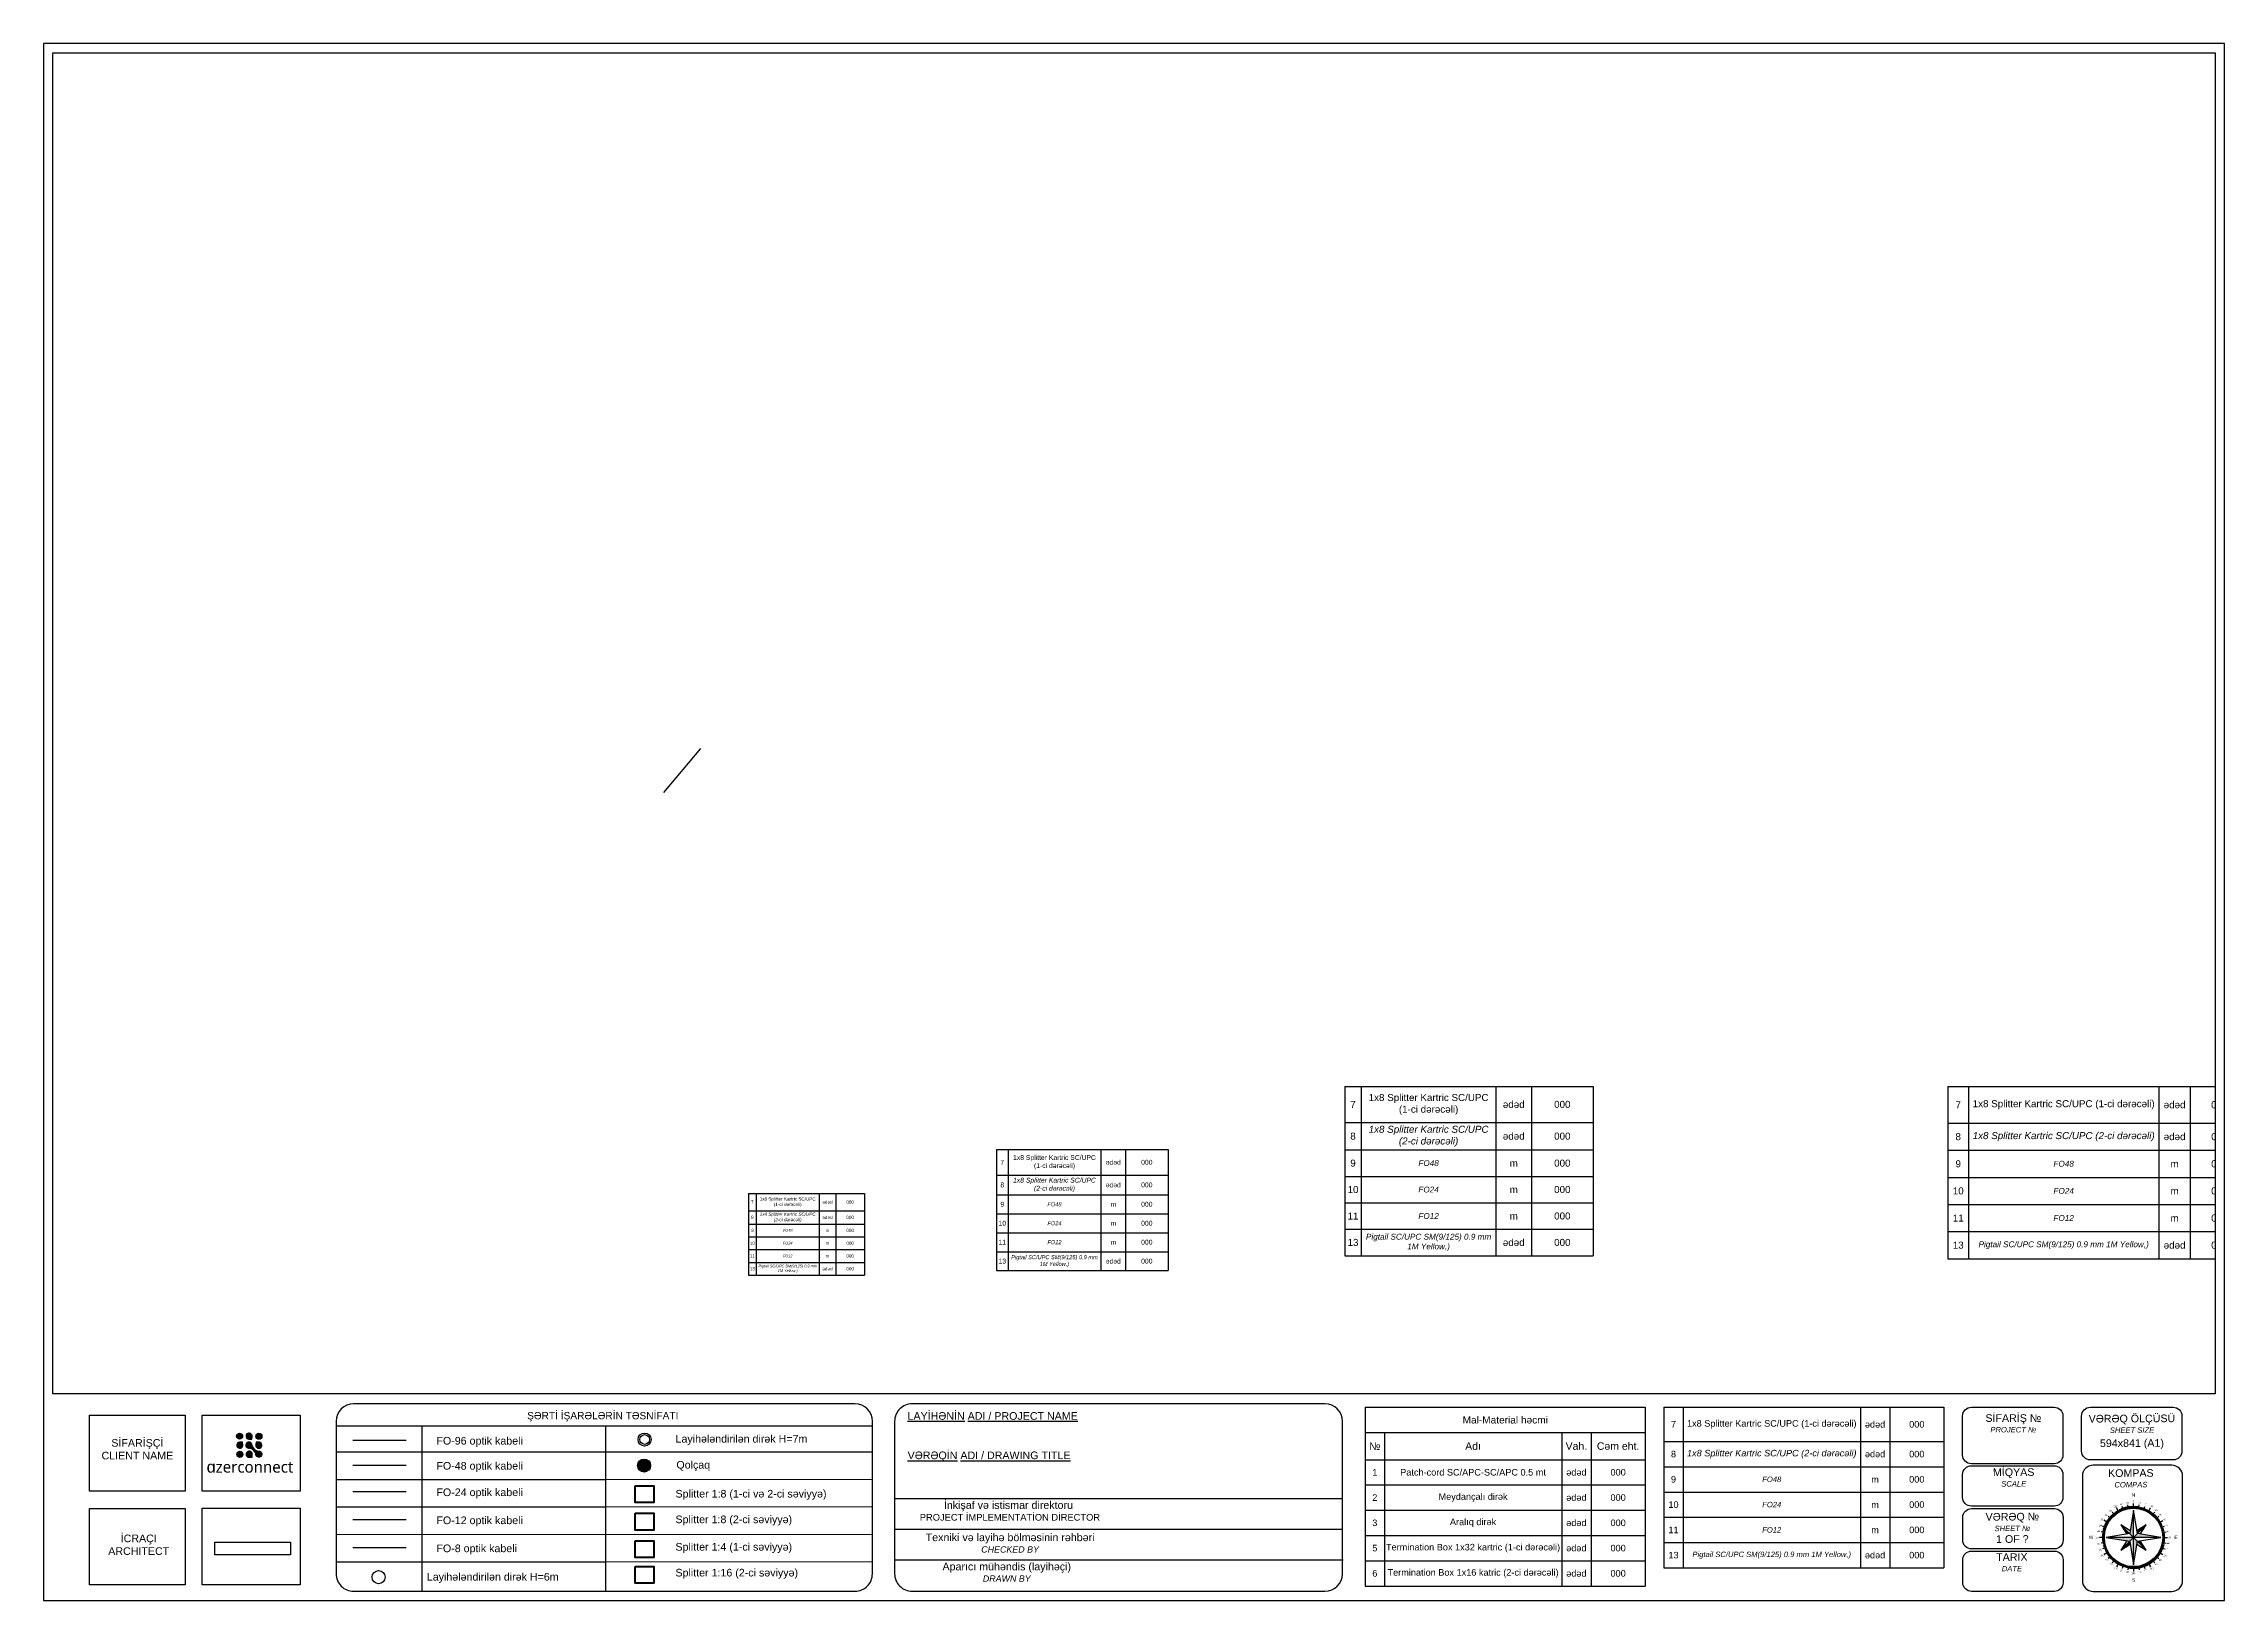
# Paper-space layout 'A1_h' of a CAD drawing. Header units: metres, sheet in millimetres. Extents: x 20 to 836, y 5 to 588.
# The model-space entities are those that its viewports show. They can reach past a viewport. Long polylines and large blocks are cut down to what shows.
import ezdxf
from ezdxf.enums import TextEntityAlignment as Align
from ezdxf.lldxf.tags import DXFTag

# ---------------------------------------------------------------- set-up
doc = ezdxf.new("R2010")
doc.units = ezdxf.units.M
doc.layers.add('FoR_mat', color=7, linetype='Continuous')
doc.layers.add('FoR_Viewport', color=7, linetype='Continuous', plot=False)
doc.styles.add('CG100-1.8', font='GOTHIC.TTF', dxfattribs={"height": 18})
doc.styles.get("Standard").update_dxf_attribs({"font": 'arial.ttf'})
doc.styles.add('стиль1', font='arialbd.ttf', dxfattribs={"height": 2.5})
tags = doc.linetypes.add('PODVES', pattern='A,1,["◄FO►",Standard,S=1,R=0,X=-0.2,Y=-0.47],-4.2', length=5.2).pattern_tags.tags
tags[4] = DXFTag(74, 10)
picture_1 = doc.add_image_def('image1.png', size_in_pixel=(1785, 295))

psp = doc.layouts.new('A1_h')

# ---------------------------------------------------------------- texts
at = {"layer": 'FoR_mat'}
for s, height, p in [('340', 0.5184309325979964, (797.5481723260003, 40.92724147113349)), ('350', 0.5184309325979964, (799.6875176613611, 41.50407809314021)), ('N', 1.263675398207617, (802.002647791057, 44.45510174210965)), ('0', 0.6480386657474959, (802.002647791057, 41.98639572455657)), ('10', 0.5184309325979964, (804.254844465995, 41.51517495105722)), ('20', 0.5184309325979964, (806.4705614382103, 40.92724147113349)), ('290', 0.5184309325979964, (789.6337340905546, 33.02624142343092)), ('300', 0.6480386657474959, (790.3735998295235, 35.27236174194724)), ('310', 0.5184309325979964, (791.9077873269517, 36.9872108995571)), ('320', 0.5184309325979964, (793.5248111326408, 38.61211134284923)), ('330', 0.6480386657474959, (795.2886138197408, 40.18737574628096)), ('30', 0.6480386657474959, (808.7166817623732, 40.18737574628096)), ('4O', 0.5184309325979964, (810.4315309115134, 38.65318823332461)), ('50', 0.5184309325979964, (812.0564313604519, 37.03616442904721)), ('60', 0.6480386657474959, (813.6316957540023, 35.27236174194724)), ('70', 0.5184309325979964, (814.3497049315118, 33.08629183342426)), ('W', 1.263675398207617, (786.1058738252249, 28.55832778192414)), ('270', 0.6480386657474959, (788.5745798484246, 28.55832778192414)), ('280', 0.5184309325979964, (788.8728923745804, 30.8734579102084)), ('260', 0.5184309325979964, (789.0568974868992, 26.24319765363988)), ('100', 0.5184309325979964, (814.9594949616018, 26.30613110416289)), ('80', 0.5184309325979964, (814.9483980952149, 30.8734579102084)), ('90', 0.6480386657474959, (815.4307157336896, 28.55832778192414)), ('E', 1.263675398207617, (817.8994217568891, 28.55832778192414)), ('250', 0.5184309325979964, (789.6555906506022, 24.03036373042402)), ('240', 0.6480386657474959, (790.3735998295235, 21.84429379931482)), ('230', 0.5184309325979964, (791.9488642216622, 20.08049111221485)), ('220', 0.5184309325979964, (793.5737646706008, 18.46346730793746)), ('210', 0.6480386657474959, (795.2886138197408, 16.92927981756732)), ('200', 0.5184309325979964, (797.5347341453154, 16.18941407012857)), ('160', 0.5184309325979964, (806.5306118411454, 16.21127063017621)), ('150', 0.6480386657474959, (808.7166817623732, 16.92927981756732)), ('140', 0.5184309325979964, (810.4804844480616, 18.50454419841283)), ('130', 0.5184309325979964, (812.097508256574, 20.12944466429119)), ('120', 0.6480386657474959, (813.6316957540023, 21.84429379931482)), ('110', 0.5184309325979964, (814.3715614915595, 24.09041412912425)), ('190', 0.5184309325979964, (799.7504511147074, 15.60148061279107)), ('180', 0.6480386657474959, (802.002647791057, 15.13025983929171)), ('S', 1.263675398207617, (802.002647791057, 12.66155381044552)), ('170', 0.5184309325979964, (804.3177779207531, 15.61257747070807))]:
    psp.add_text(s, height=height, dxfattribs=at).set_placement(p, align=Align.MIDDLE_CENTER)
at = {"layer": 'FoR_mat', "attachment_point": 2, "style": 'CG100-1.8'}
for s, insert, char_height, width in [('{\\fArial|b0|i0|c238|p34;Ş\\fArial|b0|i0|c0|p34;Ə\\fArial|b0|i0|c238|p34;RTİ İŞAR\\fArial|b0|i0|c0|p34;Ə\\fArial|b0|i0|c238|p34;L\\fArial|b0|i0|c0|p34;Ə\\fArial|b0|i0|c238|p34;RİN T\\fArial|b0|i0|c0|p34;Ə\\fArial|b0|i0|c238|p34;SNİFATI}', (229.2311324844336, 75.49040702001113), 2.718821451558949, 101.4325604680447), ('\\pxqc;{\\fArial|b0|i0|c238|p34;SİFARİŞ № \\P\\fArial|b0|i1|c238|p34;\\H0.71429x;PROJECT\\fArial|b0|i1|c0|p34; \\fArial|b0|i1|c238|p34;№}', (757.0257693885906, 74.65526700890365), 2.854762524136896, 37.66968019787467), ('\\pxqc;{\\fArial|b0|i0|c238|p34;SİFARİŞÇİ\\fArial|b0|i0|c0|p34;\\PCLIENT NAME}', (55.08092969328988, 65.37136243213641), 2.854762524136896, 28.55200945029543), ('\\pxqc;{\\fArial|b0|i0|c238|p34;İnkişaf və istismar direktoru\\P \\fArial|b0|i0|c0|p34;\\H0.875x;PROJECT \\fArial|b0|i0|c238|p34;İ\\fArial|b0|i0|c0|p34;MPLEMENTAT\\fArial|b0|i0|c238|p34;İ\\fArial|b0|i0|c0|p34;ON \\fArial|b0|i0|c238|p34;DİRECTOR}', (381.0192035627278, 42.10479961076055), 2.854762524136896, 85.09479050030289), ('\\pxqc;{\\fArial|b0|i0|c238|p34;İCRAÇI\\fArial|b0|i0|c0|p34;\\PARCHITECT}', (55.59024778583544, 29.62947219521886), 2.854762524136896, 28.55200945029543), ('\\pxqc;{\\fArial|b0|i0|c238|p34;Texniki və \\fArial|b0|i0|c0|p34;layih\\fArial|b0|i0|c238|p34;ə bölməsinin rəhbəri\\fArial|b0|i1|c0|p34;\\H0.83333x;\\PCHECKED BY}', (381.64662796011, 30.01795142410042), 2.854762524136896, 83.83994170553036), ('\\pxqc;{\\fArial|b0|i0|c238|p34;Aparıcı mühəndis (layihəçi)\\P\\fArial|b0|i1|c0|p34;\\H0.83333x;DRAWN BY}', (380.3917791653456, 19.1017820043976), 2.854762524136896, 83.83994170550598)]:
    psp.add_mtext(s, dxfattribs=dict(at, insert=insert, char_height=char_height, width=width))
at = {"layer": 'FoR_mat', "attachment_point": 1}
for s, width, gutter_width, insert, char_height in [('\\pxql;{\\fArial|b0|i0|c238|p34;\\LLAYİH\\fArial|b0|i0|c0|p34;Ə\\fArial|b0|i0|c238|p34;NİN ADI\\fArial|b0|i0|c0|p34; / PROJECT NAME}', 70.40349262381598, 0.2039116088669212, (343.2658051748357, 75.44669280268492), 2.854762524136896), ('\\pxql;{\\fArial|b0|i0|c238|p34;FO-96 optik kabeli}', 49.99953348447247, 0.2718821451558949, (166.9805893113383, 66.16453357894378), 2.854762524136896), ('\\pxqc;{\\fArial|b0|i0|c238|p34;Layihələndirilən dirək H=7m}', 66.35210651540386, 0.2718821451558949, (247.9413357654478, 66.90480097297149), 2.854762524136896), ('\\pxqc;{\\fArial|b0|i0|c238|p34;Qolçaq}', 66.35210651540386, 0.2718821451558949, (229.9189589993274, 57.17392552827031), 2.854762524136896), ('\\pxql;{\\fArial|b0|i0|c238|p34;\\LV\\fArial|b0|i0|c0|p34;Ə\\fArial|b0|i0|c238|p34;R\\fArial|b0|i0|c0|p34;Ə\\fArial|b0|i0|c238|p34;QİN ADI\\fArial|b0|i0|c0|p34; / DRAWING TITLE}', 70.40349262381598, 0.2039116088669212, (343.2957652485943, 60.7066848214375), 2.854762524136896), ('\\pxqc;{\\fArial|b0|i0|c162|p34;\\C154;ɑ\\f@Microsoft YaHei UI|b0|i0|c0|p34;zerconnect}', 34.46627362214438, 0.2157736856552441, (79.9945859789992, 57.11524115507827), 4.315473713104883), ('\\pxql;{\\fArial|b0|i0|c238|p34;FO-48 optik kabeli}', 49.99953348447247, 0.2718821451558949, (166.9805893113383, 56.78466785760768), 2.854762524136896), ('\\pxql;{\\fArial|b0|i0|c238|p34;FO-24 optik kabeli}', 50.00002126309897, 0.2718821451558949, (166.9805893113383, 46.88410604473952), 2.854762524136896), ('\\pxql;{\\fArial|b0|i0|c238|p34;Splitter 1:8 (1-ci} v{\\fArial|b0|i0|c238|p34;ə 2-ci səviyyə)}', 62.06424006431782, 0.2718821451558949, (256.4425700025186, 46.34492301394815), 2.854762524136896), ('\\pxql;{\\fArial|b0|i0|c238|p34;FO-12 optik kabeli}', 53.53112271465197, 0.2718821451558949, (166.9805893113383, 36.39291123589612), 2.854762524136896), ('\\pxql;{\\fArial|b0|i0|c238|p34;Splitter 1:8 (2-ci səviyyə)}', 46.0838103968083, 0.2718821451558949, (256.4171731073705, 36.74817546558955), 2.854762524136896), ('\\pxql;{\\fArial|b0|i0|c238|p34;FO-8 optik kabeli}', 52.01760450064906, 0.2718821451558949, (166.9805893113383, 25.90171642945643), 2.854762524136896), ('\\pxql;Splitter 1:{\\fArial|b0|i0|c238|p34;4 }({\\fArial|b0|i0|c238|p34;1}-ci səviyyə)', 46.0838103968083, 0.2718821451558949, (256.4171731073705, 26.47256268399918), 2.854762524136896), ('\\pxql;Splitter 1:16 (2-ci səviyyə)', 46.0838103968083, 0.2718821451558949, (256.4171731073705, 16.80386700530928), 2.854762524136896), ('\\pxqc;{\\fArial|b0|i0|c238|p34;Layihələndirilən dirək H=6m}', 66.35210651540386, 0.2718821451558949, (154.8757070743415, 15.26358808959381), 2.854762524136896)]:
    psp.add_mtext_dynamic_manual_height_columns(s, width=width, gutter_width=gutter_width, heights=[0], dxfattribs=dict(at, insert=insert, char_height=char_height))
at = {"layer": 'FoR_mat', "char_height": 2.446939306403054, "attachment_point": 2, "style": 'CG100-1.8'}
for s, insert, width, rotation in [('\\pxqc;{\\fArial|b0|i0|c238|p34;\\H1.16667x;V\\fArial|b0|i0|c0|p34;Ə\\fArial|b0|i0|c238|p34;R\\fArial|b0|i0|c0|p34;Ə\\fArial|b0|i0|c238|p34;Q ÖLÇÜSÜ\\H0.85714x;\\P\\fArial|b0|i1|c0|p34;\\H0.83333x;S\\fArial|b0|i1|c238|p34;HEET S\\fArial|b0|i1|c0|p34;I\\fArial|b0|i1|c238|p34;ZE}', (801.4016254117901, 74.48628231366047), 34.66768834969674, 0.2691726197100538), ('\\pxqc;{\\fArial|b0|i0|c238|p34;\\H1.16667x;MİQYAS\\fArial|b0|i0|c204|p34;\\H0.85714x; \\fArial|b0|i0|c238|p34;\\P\\fArial|b0|i1|c0|p34;\\H0.83333x;S\\fArial|b0|i1|c238|p34;CALE\\fArial|b0|i1|c204|p34; }', (757.1545467597983, 54.40274065817288), 31.08993112303302, 0.2691726197100537), ('\\pxqc;{\\fArial|b0|i0|c238|p34;\\H1.16667x;K\\fArial|b0|i0|c0|p34;OMPAS\\fArial|b0|i0|c204|p34;\\H0.85714x; \\fArial|b0|i0|c238|p34;\\P\\fArial|b0|i1|c238|p34;\\H0.83333x;COMPAS\\fArial|b0|i1|c204|p34; }', (800.9908870290025, 54.08594229785344), 31.08993112303302, 0.2691726197100538), ('\\pxqc;{\\fArial|b0|i0|c238|p34;\\H1.16667x;V\\fArial|b0|i0|c0|p34;Ə\\fArial|b0|i0|c238|p34;R\\fArial|b0|i0|c0|p34;Ə\\fArial|b0|i0|c238|p34;Q \\fArial|b0|i0|c204|p34;№\\H0.85714x; \\fArial|b0|i0|c238|p34;\\P\\fArial|b0|i1|c0|p34;\\H0.83333x;SHEET \\fArial|b0|i1|c204|p34;№ }', (756.6537580292886, 37.7376602034041), 31.08993112303302, 0.2691726197100537), ('\\pxqc;{\\fArial|b0|i0|c0|p34;\\H1.16667x;TAR\\fArial|b0|i0|c238|p34;İX\\P\\fArial|b0|i1|c0|p34;\\H0.71428x;DATE\\fArial|b0|i1|c204|p34; }', (756.4680267211747, 22.65185363725749), 31.08993112303302, 0.2691726197100537)]:
    psp.add_mtext(s, dxfattribs=dict(at, insert=insert, width=width, rotation=rotation))
at = {"layer": 'FoR_mat', "color": 7, "char_height": 2.446939306403054, "attachment_point": 2, "style": 'CG100-1.8'}
for s, insert, width, rotation in [('{\\fArial|b0|i0|c0|p34;\\H1.16667x;594x841 (A1)}', (801.4016254117901, 65.29839052170104), 34.66768834969674, 0.2691726197100538), ('{\\fArial|b0|i0|c0|p34;\\H1.16667x;1 OF\\fArial|b0|i0|c238|p34; \\fArial|b0|i0|c0|p34;? }', (756.6537580292886, 29.39098730915689), 31.08993112303302, 0.2691726197100537)]:
    psp.add_mtext(s, dxfattribs=dict(at, insert=insert, width=width, rotation=rotation))

msp = doc.modelspace()

# ---------------------------------------------------------------- blocks, each defined once
blk = doc.blocks.new('*T52')
at = {"layer": 'FoR_mat', "color": 0, "linetype": 'ByBlock', "lineweight": -2, "transparency": 16777216}
for p, q in [((0, 0), (104.751003094249, 0)), ((0, 0), (0, -66.89021393105249)), ((104.751003094249, 0), (104.751003094249, -66.89021393105249)), ((111.7613123725994, 0), (216.5123154668483, 0)), ((111.7613123725994, 0), (111.7613123725994, -60.07371761592941)), ((118.9099890830231, 0), (118.9099890830231, -60.07371761592941)), ((185.278319774376, 0), (185.278319774376, -60.07371761592941)), ((196.236350210552, 0), (196.236350210552, -60.07371761592941)), ((216.5123154668483, 0), (216.5123154668483, -60.07371761592941)), ((0, -9.455597571888205), (104.751003094249, -9.455597571888205)), ((7.148676710423729, -9.455597571888205), (7.148676710423729, -66.89021393105249)), ((73.5170074017766, -9.455597571888205), (73.5170074017766, -66.89021393105249)), ((84.47503783795264, -9.455597571888205), (84.47503783795264, -66.89021393105249)), ((111.7613123725994, -12.79572975648838), (216.5123154668483, -12.79572975648838)), ((0, -19.61222607161146), (104.751003094249, -19.61222607161146)), ((111.7613123725994, -22.25132732837659), (216.5123154668483, -22.25132732837659)), ((0, -29.06782364349966), (104.751003094249, -29.06782364349966)), ((111.7613123725994, -31.7069249002648), (216.5123154668483, -31.7069249002648)), ((0, -38.52342121538787), (104.751003094249, -38.52342121538787)), ((0, -47.97901878727608), (104.751003094249, -47.97901878727608)), ((111.7613123725994, -41.162522472153), (216.5123154668483, -41.162522472153)), ((111.7613123725994, -50.61812004404121), (216.5123154668483, -50.61812004404121)), ((0, -57.43461635916428), (104.751003094249, -57.43461635916428)), ((111.7613123725994, -60.07371761592941), (216.5123154668483, -60.07371761592941)), ((0, -66.89021393105249), (104.751003094249, -66.89021393105249))]:
    blk.add_line(p, q, dxfattribs=at)
at = {"layer": 'FoR_mat', "color": 0, "transparency": 16777216, "attachment_point": 5}
for s, insert, char_height, width in [('M{\\fArial|b0|i0|c238|p34;al-Material həcmi}', (52.37550154712437, -4.727798785944103), 2.703103265042124, 104.6898570343336), ('7', (115.3356507278112, -6.397864878244192), 2.446939306403054, 6.129575711836028), ('{\\C256;1x8 Splitter Kartric SC/UPC (1-ci dərəcəli)}', (152.0941544286994, -6.397864878244192), 2.446948453608248, 65.3492296927651), ('ədəd', (190.7573349924639, -6.397864878244192), 2.446939306403054, 9.938929437588254), ('000', (206.3743328387001, -6.397864878244192), 2.446939306403054, 19.25686425770855), ('{\\fArial|b0|i0|c238|p34;№}', (3.574338355211808, -14.53391182174984), 2.804123711340206, 7.087530650508504), ('A{\\fArial|b0|i0|c238|p34;dı}', (40.33284205610016, -14.53391182174984), 2.804123711340206, 66.3071846314376), ('{\\fArial|b0|i0|c238|p34;Vah.}', (78.99602261986456, -14.53391182174984), 2.804123711340206, 10.89688437626073), ('{\\fArial|b0|i0|c238|p34;Cəm eht.}', (94.61302046610069, -14.53391182174984), 2.804123711340206, 20.21481919638103), ('8', (115.3356507278112, -17.52352854243249), 2.446939306403054, 6.129575711836028), ('{\\fArial|b0|i1|c204|p34;\\C256;1x8 Splitter Kartric SC/UPC (2-ci dərəcəli)}', (152.0941544286994, -17.52352854243249), 2.446948453608248, 65.3492296927651), ('{\\fArial|b0|i0|c238|p34;ədəd}', (190.7573349924639, -17.52352854243249), 2.446939306403054, 9.938929437588254), ('000', (206.3743328387001, -17.52352854243249), 2.446939306403054, 19.25686425770855), ('1', (3.574338355211808, -24.34002485755556), 2.446939306403054, 6.129575711836028), ('P{\\fArial|b0|i0|c238|p34;atch-cord SC/APC-SC/APC 0.5 mt}', (40.33284205610005, -24.34002485755556), 2.446939306403054, 65.3492296927651), ('{\\fArial|b0|i0|c238|p34;ədəd}', (78.99602261986456, -24.34002485755556), 2.446939306403054, 9.938929437588254), ('000', (94.61302046610069, -24.34002485755556), 2.446939306403054, 19.25686425770855), ('2', (3.574338355211808, -33.79562242944377), 2.446939306403054, 6.129575711836028), ('Meydançalı dirək', (40.33284205610005, -33.79562242944377), 2.446939306403054, 65.3492296927651), ('ə{\\fArial|b0|i0|c238|p34;dəd}', (78.99602261986456, -33.79562242944377), 2.446939306403054, 9.938929437588254), ('000', (94.61302046610069, -33.79562242944377), 2.446939306403054, 19.25686425770855), ('9', (115.3356507278112, -26.97912611432069), 2.446939306403054, 6.129575711836028), ('{\\fArial|b0|i1|c204|p34;\\H0.83333x;\\C256;FO48}', (152.0941544286994, -26.97912611432069), 2.446948453608248, 65.3492296927651), ('m', (190.7573349924639, -26.97912611432069), 2.446939306403054, 9.938929437588254), ('000', (206.3743328387001, -26.97912611432069), 2.446939306403054, 19.25686425770855), ('10', (115.3356507278112, -36.4347236862089), 2.446939306403054, 6.129575711836028), ('{\\fArial|b0|i1|c204|p34;\\H0.83333x;\\C256;FO24}', (152.0941544286994, -36.4347236862089), 2.446948453608248, 65.3492296927651), ('m', (190.7573349924639, -36.4347236862089), 2.446939306403054, 9.938929437588254), ('000', (206.3743328387001, -36.4347236862089), 2.446939306403054, 19.25686425770855), ('3', (3.574338355211808, -43.25122000133197), 2.446939306403054, 6.129575711836028), ('Aralıq dirək', (40.33284205610005, -43.25122000133197), 2.446939306403054, 65.3492296927651), ('{\\fArial|b0|i0|c238|p34;ədəd}', (78.99602261986456, -43.25122000133197), 2.446939306403054, 9.938929437588254), ('000', (94.61302046610069, -43.25122000133197), 2.446939306403054, 19.25686425770855), ('11', (115.3356507278112, -45.8903212580971), 2.446939306403054, 6.129575711836028), ('{\\fArial|b0|i1|c204|p34;\\H0.83333x;\\C256;FO12}', (152.0941544286994, -45.8903212580971), 2.446948453608248, 65.3492296927651), ('m', (190.7573349924639, -45.8903212580971), 2.446939306403054, 9.938929437588254), ('000', (206.3743328387001, -45.8903212580971), 2.446939306403054, 19.25686425770855), ('5', (3.574338355211808, -52.70681757322018), 2.446939306403054, 6.129575711836028), ('Termination Box 1x32 kartric (1-ci dərəcəli)', (40.33284205610005, -52.70681757322018), 2.446939306403054, 65.3492296927651), ('ədəd', (78.99602261986456, -52.70681757322018), 2.446939306403054, 9.938929437588254), ('000', (94.61302046610069, -52.70681757322018), 2.446939306403054, 19.25686425770855), ('13', (115.3356507278112, -55.34591882998531), 2.446939306403054, 6.129575711836028), ('{\\fArial|b0|i1|c204|p34;\\H0.83333x;\\C256;Pigtail SC/UPC SM(9/125) 0.9 mm 1M Yellow,)}', (152.0941544286994, -55.34591882998531), 2.446948453608248, 65.3492296927651), ('{\\fArial|b0|i0|c238|p34;ədəd}', (190.7573349924639, -55.34591882998531), 2.446939306403054, 9.938929437588254), ('000', (206.3743328387001, -55.34591882998531), 2.446939306403054, 19.25686425770855), ('{\\fArial TUR|b0|i0|c0|p34;6', (3.574338355211808, -62.16241514510838), 2.446939306403054, 6.129575711836028), ('Termination Box 1x16 katric (2-ci dərəcəli)', (40.33284205610005, -62.16241514510838), 2.446939306403054, 65.3492296927651), ('ədəd', (78.99602261986456, -62.16241514510838), 2.446939306403054, 9.938929437588254), ('000', (94.61302046610069, -62.16241514510838), 2.446939306403054, 19.25686425770855)]:
    blk.add_mtext(s, dxfattribs=dict(at, insert=insert, char_height=char_height, width=width))
blk = doc.blocks.new('*U70')
blk.add_line((0, 0), (12.85575219371822, 15.32088886201382))
at = {"style": 'стиль1', "flags": 1}
for tag, p, height in [('АНКЕР_К', (-10.81098962773103, 17.3240408776328), 2), ('КОД', (-10.81098962773103, 14.72836098726839), 2), ('НАТЯЖ_К', (-10.46392902596722, 20.14729451981088), 2), ('FO_MARKA', (-9.102734966611024, 5.399086609482765), 7)]:
    blk.add_attdef(tag, p, '', height=height, dxfattribs=at)
blk = doc.blocks.new('*T73')
at = {"layer": 'FoR_mat', "color": 0, "linetype": 'ByBlock', "lineweight": -2, "transparency": 16777216}
for p, q in [((0, 0), (104.751003094249, 0)), ((0, 0), (0, -60.07371761592941)), ((7.148676710423729, 0), (7.148676710423729, -60.07371761592941)), ((73.5170074017766, 0), (73.5170074017766, -60.07371761592941)), ((84.47503783795264, 0), (84.47503783795264, -60.07371761592941)), ((104.751003094249, 0), (104.751003094249, -60.07371761592941)), ((0, -12.79572975648838), (104.751003094249, -12.79572975648838)), ((0, -22.25132732837659), (104.751003094249, -22.25132732837659)), ((0, -31.7069249002648), (104.751003094249, -31.7069249002648)), ((0, -41.162522472153), (104.751003094249, -41.162522472153)), ((0, -50.61812004404121), (104.751003094249, -50.61812004404121)), ((0, -60.07371761592941), (104.751003094249, -60.07371761592941))]:
    blk.add_line(p, q, dxfattribs=at)
at = {"layer": 'FoR_mat', "color": 0, "transparency": 16777216, "attachment_point": 5}
for s, insert, char_height, width in [('7', (3.574338355211808, -6.397864878244192), 2.446939306403054, 6.129575711836028), ('{\\C256;1x8 Splitter Kartric SC/UPC (1-ci dərəcəli)}', (40.33284205610005, -6.397864878244192), 2.446948453608248, 65.3492296927651), ('ədəd', (78.99602261986456, -6.397864878244192), 2.446939306403054, 9.938929437588254), ('000', (94.61302046610069, -6.397864878244192), 2.446939306403054, 19.25686425770855), ('8', (3.574338355211808, -17.52352854243249), 2.446939306403054, 6.129575711836028), ('{\\fArial|b0|i1|c204|p34;\\C256;1x8 Splitter Kartric SC/UPC (2-ci dərəcəli)}', (40.33284205610005, -17.52352854243249), 2.446948453608248, 65.3492296927651), ('{\\fArial|b0|i0|c238|p34;ədəd}', (78.99602261986456, -17.52352854243249), 2.446939306403054, 9.938929437588254), ('000', (94.61302046610069, -17.52352854243249), 2.446939306403054, 19.25686425770855), ('9', (3.574338355211808, -26.97912611432069), 2.446939306403054, 6.129575711836028), ('{\\fArial|b0|i1|c204|p34;\\H0.83333x;\\C256;FO48}', (40.33284205610005, -26.97912611432069), 2.446948453608248, 65.3492296927651), ('m', (78.99602261986456, -26.97912611432069), 2.446939306403054, 9.938929437588254), ('000', (94.61302046610069, -26.97912611432069), 2.446939306403054, 19.25686425770855), ('10', (3.574338355211808, -36.4347236862089), 2.446939306403054, 6.129575711836028), ('{\\fArial|b0|i1|c204|p34;\\H0.83333x;\\C256;FO24}', (40.33284205610005, -36.4347236862089), 2.446948453608248, 65.3492296927651), ('m', (78.99602261986456, -36.4347236862089), 2.446939306403054, 9.938929437588254), ('000', (94.61302046610069, -36.4347236862089), 2.446939306403054, 19.25686425770855), ('11', (3.574338355211808, -45.8903212580971), 2.446939306403054, 6.129575711836028), ('{\\fArial|b0|i1|c204|p34;\\H0.83333x;\\C256;FO12}', (40.33284205610005, -45.8903212580971), 2.446948453608248, 65.3492296927651), ('m', (78.99602261986456, -45.8903212580971), 2.446939306403054, 9.938929437588254), ('000', (94.61302046610069, -45.8903212580971), 2.446939306403054, 19.25686425770855), ('13', (3.574338355211808, -55.34591882998531), 2.446939306403054, 6.129575711836028), ('{\\fArial|b0|i1|c204|p34;\\H0.83333x;\\C256;Pigtail SC/UPC SM(9/125) 0.9 mm 1M Yellow,)}', (40.33284205610005, -55.34591882998531), 2.446948453608248, 65.3492296927651), ('{\\fArial|b0|i0|c238|p34;ədəd}', (78.99602261986456, -55.34591882998531), 2.446939306403054, 9.938929437588254), ('000', (94.61302046610069, -55.34591882998531), 2.446939306403054, 19.25686425770855)]:
    blk.add_mtext(s, dxfattribs=dict(at, insert=insert, char_height=char_height, width=width))
blk = doc.blocks.new('*T74')
at = {"layer": 'FoR_mat', "color": 0, "linetype": 'ByBlock', "lineweight": -2, "transparency": 16777216}
for p, q in [((0, 0), (86.5491339647001, 0)), ((0, 0), (0, -59.00547799034486)), ((5.766937842825882, 0), (5.766937842825882, -59.00547799034486)), ((52.68589046447141, 0), (52.68589046447141, -59.00547799034486)), ((65.12961338135756, 0), (65.12961338135756, -59.00547799034486)), ((86.5491339647001, 0), (86.5491339647001, -59.00547799034486)), ((0, -12.55454224242455), (86.5491339647001, -12.55454224242455)), ((0, -22.14783775904745), (86.5491339647001, -22.14783775904745)), ((0, -31.3622478168718), (86.5491339647001, -31.3622478168718)), ((0, -40.57665787469615), (86.5491339647001, -40.57665787469615)), ((0, -49.79106793252051), (86.5491339647001, -49.79106793252051)), ((0, -59.00547799034486), (86.5491339647001, -59.00547799034486))]:
    blk.add_line(p, q, dxfattribs=at)
at = {"layer": 'FoR_mat', "color": 0, "transparency": 16777216, "attachment_point": 5}
for s, insert, char_height, width in [('7', (2.883468921412941, -6.27727112121228), 2.446939306403054, 4.747836844238142), ('{\\C256;1x8 Splitter Kartric SC/UPC (1-ci dərəcəli)}', (29.22641415364865, -6.27727112121228), 2.446948453608248, 45.89985162305779), ('ədəd', (58.90775192291449, -6.27727112121228), 2.446939306403054, 11.4246219182984), ('000', (75.83937367302883, -6.27727112121228), 2.446939306403054, 20.40041958475481), ('{\\fArial|b0|i1|c204|p34;\\C256;1x8 Splitter Kartric SC/UPC (2-ci dərəcəli)}', (29.22641415364865, -17.351190000736), 2.446948453608248, 45.89985162305779), ('8', (2.883468921412941, -17.351190000736), 2.446939306403054, 4.747836844238142), ('{\\fArial|b0|i0|c238|p34;ədəd}', (58.90775192291449, -17.351190000736), 2.446939306403054, 11.4246219182984), ('000', (75.83937367302883, -17.351190000736), 2.446939306403054, 20.40041958475481), ('9', (2.883468921412941, -26.75504278795964), 2.446939306403054, 4.747836844238142), ('{\\fArial|b0|i1|c204|p34;\\H0.83333x;\\C256;FO48}', (29.22641415364865, -26.75504278795964), 2.446948453608248, 45.89985162305779), ('m', (58.90775192291449, -26.75504278795964), 2.446939306403054, 11.4246219182984), ('000', (75.83937367302883, -26.75504278795964), 2.446939306403054, 20.40041958475481), ('10', (2.883468921412941, -35.96945284578399), 2.446939306403054, 4.747836844238142), ('{\\fArial|b0|i1|c204|p34;\\H0.83333x;\\C256;FO24}', (29.22641415364865, -35.96945284578399), 2.446948453608248, 45.89985162305779), ('m', (58.90775192291449, -35.96945284578399), 2.446939306403054, 11.4246219182984), ('000', (75.83937367302883, -35.96945284578399), 2.446939306403054, 20.40041958475481), ('11', (2.883468921412941, -45.18386290360834), 2.446939306403054, 4.747836844238142), ('{\\fArial|b0|i1|c204|p34;\\H0.83333x;\\C256;FO12}', (29.22641415364865, -45.18386290360834), 2.446948453608248, 45.89985162305779), ('m', (58.90775192291449, -45.18386290360834), 2.446939306403054, 11.4246219182984), ('000', (75.83937367302883, -45.18386290360834), 2.446939306403054, 20.40041958475481), ('13', (2.883468921412941, -54.3982729614327), 2.446939306403054, 4.747836844238142), ('{\\fArial|b0|i1|c204|p34;\\H0.83333x;\\C256;Pigtail SC/UPC SM(9/125) 0.9 mm 1M Yellow,)}', (29.22641415364865, -54.3982729614327), 2.446948453608248, 45.89985162305779), ('{\\fArial|b0|i0|c238|p34;ədəd}', (58.90775192291449, -54.3982729614327), 2.446939306403054, 11.4246219182984), ('000', (75.83937367302883, -54.3982729614327), 2.446939306403054, 20.40041958475481)]:
    blk.add_mtext(s, dxfattribs=dict(at, insert=insert, char_height=char_height, width=width))
blk = doc.blocks.new('*T75')
at = {"layer": 'FoR_mat', "color": 0, "linetype": 'ByBlock', "lineweight": -2, "transparency": 16777216}
for p, q in [((0, 0), (40.42830287223453, 0)), ((0, 0), (0, -28.45140069404309)), ((2.693816784466122, 0), (2.693816784466122, -28.45140069404309)), ((24.61031138289337, 0), (24.61031138289337, -28.45140069404309)), ((30.42294723372956, 0), (30.42294723372956, -28.45140069404309)), ((40.42830287223453, 0), (40.42830287223453, -28.45140069404309)), ((0, -6.012588127696617), (40.42830287223453, -6.012588127696617)), ((0, -10.64193677018995), (40.42830287223453, -10.64193677018995)), ((0, -15.09430275115324), (40.42830287223453, -15.09430275115324)), ((0, -19.54666873211652), (40.42830287223453, -19.54666873211652)), ((0, -23.99903471307981), (40.42830287223453, -23.99903471307981)), ((0, -28.45140069404309), (40.42830287223453, -28.45140069404309))]:
    blk.add_line(p, q, dxfattribs=at)
at = {"layer": 'FoR_mat', "color": 0, "transparency": 16777216, "attachment_point": 5}
for s, insert, char_height, width in [('7', (1.346908392233047, -3.006294063848301), 1.142999344506276, 2.217780550006442), ('{\\fArial|b0|i1|c204|p34;\\C256;1x8 Splitter Kartric SC/UPC (2-ci dərəcəli)}', (13.65206408367976, -8.32726244894328), 1.143003617292901, 21.44045836396759), ('{\\C256;1x8 Splitter Kartric SC/UPC (1-ci dərəcəli)}', (13.65206408367976, -3.006294063848301), 1.143003617292901, 21.44045836396759), ('ədəd', (27.51662930831145, -3.006294063848301), 1.142999344506276, 5.336599616376499), ('000', (35.42562505298204, -3.006294063848301), 1.142999344506276, 9.52931940404529), ('8', (1.346908392233047, -8.32726244894328), 1.142999344506276, 2.217780550006442), ('9', (1.346908392233047, -12.86811976067159), 1.142999344506276, 2.217780550006442), ('{\\fArial|b0|i1|c204|p34;\\H0.83333x;\\C256;FO48}', (13.65206408367976, -12.86811976067159), 1.143003617292901, 21.44045836396759), ('{\\fArial|b0|i0|c238|p34;ədəd}', (27.51662930831145, -8.32726244894328), 1.142999344506276, 5.336599616376499), ('m', (27.51662930831145, -12.86811976067159), 1.142999344506276, 5.336599616376499), ('000', (35.42562505298204, -8.32726244894328), 1.142999344506276, 9.52931940404529), ('000', (35.42562505298204, -12.86811976067159), 1.142999344506276, 9.52931940404529), ('10', (1.346908392233047, -17.32048574163488), 1.142999344506276, 2.217780550006442), ('11', (1.346908392233047, -21.77285172259816), 1.142999344506276, 2.217780550006442), ('{\\fArial|b0|i1|c204|p34;\\H0.83333x;\\C256;FO24}', (13.65206408367976, -17.32048574163488), 1.143003617292901, 21.44045836396759), ('{\\fArial|b0|i1|c204|p34;\\H0.83333x;\\C256;FO12}', (13.65206408367976, -21.77285172259816), 1.143003617292901, 21.44045836396759), ('m', (27.51662930831145, -17.32048574163488), 1.142999344506276, 5.336599616376499), ('m', (27.51662930831145, -21.77285172259816), 1.142999344506276, 5.336599616376499), ('000', (35.42562505298204, -17.32048574163488), 1.142999344506276, 9.52931940404529), ('000', (35.42562505298204, -21.77285172259816), 1.142999344506276, 9.52931940404529), ('13', (1.346908392233047, -26.22521770356145), 1.142999344506276, 2.217780550006442), ('{\\fArial|b0|i1|c204|p34;\\H0.83333x;\\C256;Pigtail SC/UPC SM(9/125) 0.9 mm 1M Yellow,)}', (13.65206408367976, -26.22521770356145), 1.143003617292901, 21.44045836396759), ('{\\fArial|b0|i0|c238|p34;ədəd}', (27.51662930831145, -26.22521770356145), 1.142999344506276, 5.336599616376499), ('000', (35.42562505298204, -26.22521770356145), 1.142999344506276, 9.52931940404529)]:
    blk.add_mtext(s, dxfattribs=dict(at, insert=insert, char_height=char_height, width=width))
blk = doc.blocks.new('*T76')
at = {"layer": 'FoR_mat', "color": 0, "linetype": 'ByBlock', "lineweight": -2, "transparency": 16777216}
for p, q in [((0, 0), (59.76946514510985, 0)), ((0, 0), (0, -42.23262446130835)), ((3.982556203640115, 0), (3.982556203640115, -42.23262446130835)), ((36.38404394710238, 0), (36.38404394710238, -42.23262446130835)), ((44.97748248410238, 0), (44.97748248410238, -42.23262446130835)), ((59.76946514510985, 0), (59.76946514510985, -42.23262446130835)), ((0, -8.917364140977028), (59.76946514510985, -8.917364140977028)), ((0, -15.78973805667854), (59.76946514510985, -15.78973805667854)), ((0, -22.400459657836), (59.76946514510985, -22.400459657836)), ((0, -29.01118125899345), (59.76946514510985, -29.01118125899345)), ((0, -35.6219028601509), (59.76946514510985, -35.6219028601509)), ((0, -42.23262446130835), (59.76946514510985, -42.23262446130835))]:
    blk.add_line(p, q, dxfattribs=at)
at = {"layer": 'FoR_mat', "color": 0, "transparency": 16777216, "attachment_point": 5}
for s, insert, char_height, width in [('7', (1.991278101820114, -4.458682070488514), 1.689817643304289, 3.278781147505194), ('{\\C256;1x8 Splitter Kartric SC/UPC (1-ci dərəcəli)}', (20.18330007537128, -4.458682070488514), 1.689823960219744, 31.69771268732734), ('ədəd', (40.68076321560244, -4.458682070488514), 1.689817643304289, 7.889663480865093), ('000', (52.37347381460614, -4.458682070488514), 1.689817643304289, 14.08820760487253), ('8', (1.991278101820114, -12.35355109882779), 1.689817643304289, 3.278781147505194), ('{\\fArial|b0|i1|c204|p34;\\C256;1x8 Splitter Kartric SC/UPC (2-ci dərəcəli)}', (20.18330007537128, -12.35355109882779), 1.689823960219744, 31.69771268732734), ('{\\fArial|b0|i0|c238|p34;ədəd}', (40.68076321560244, -12.35355109882779), 1.689817643304289, 7.889663480865093), ('000', (52.37347381460614, -12.35355109882779), 1.689817643304289, 14.08820760487253), ('9', (1.991278101820114, -19.09509885725727), 1.689817643304289, 3.278781147505194), ('{\\fArial|b0|i1|c204|p34;\\H0.83333x;\\C256;FO48}', (20.18330007537128, -19.09509885725727), 1.689823960219744, 31.69771268732734), ('m', (40.68076321560244, -19.09509885725727), 1.689817643304289, 7.889663480865093), ('000', (52.37347381460614, -19.09509885725727), 1.689817643304289, 14.08820760487253), ('10', (1.991278101820114, -25.70582045841472), 1.689817643304289, 3.278781147505194), ('{\\fArial|b0|i1|c204|p34;\\H0.83333x;\\C256;FO24}', (20.18330007537128, -25.70582045841472), 1.689823960219744, 31.69771268732734), ('m', (40.68076321560244, -25.70582045841472), 1.689817643304289, 7.889663480865093), ('000', (52.37347381460614, -25.70582045841472), 1.689817643304289, 14.08820760487253), ('11', (1.991278101820114, -32.31654205957217), 1.689817643304289, 3.278781147505194), ('{\\fArial|b0|i1|c204|p34;\\H0.83333x;\\C256;Pigtail SC/UPC SM(9/125) 0.9 mm 1M Yellow,)}', (20.18330007537128, -38.92726366072962), 1.689823960219744, 31.69771268732734), ('{\\fArial|b0|i1|c204|p34;\\H0.83333x;\\C256;FO12}', (20.18330007537128, -32.31654205957217), 1.689823960219744, 31.69771268732734), ('{\\fArial|b0|i0|c238|p34;ədəd}', (40.68076321560244, -38.92726366072962), 1.689817643304289, 7.889663480865093), ('m', (40.68076321560244, -32.31654205957217), 1.689817643304289, 7.889663480865093), ('000', (52.37347381460614, -32.31654205957217), 1.689817643304289, 14.08820760487253), ('13', (1.991278101820114, -38.92726366072962), 1.689817643304289, 3.278781147505194), ('000', (52.37347381460614, -38.92726366072962), 1.689817643304289, 14.08820760487253)]:
    blk.add_mtext(s, dxfattribs=dict(at, insert=insert, char_height=char_height, width=width))

# ---------------------------------------------------------------- block references
at = {"color": 7}
msp.add_blockref('*U70', (178.6829585066341, 179.7388984290882), dxfattribs=at)
for name, p in [('*T74', (416.030894822244, 77.2611162556911)), ('*T73', (626.2990523370817, 77.2611162556911)), ('*T76', (294.6645985300289, 55.26920963250731)), ('*T75', (208.2011605250564, 39.9279236801885))]:
    msp.add_blockref(name, p)

# ---------------------------------------------------------------- hatches: boundary and pattern name
at = {"layer": 'FoR_mat', "transparency": 33554687}
h = psp.add_hatch(color=154, dxfattribs=at)
h.dxf.hatch_style = 1
edge = h.paths.add_edge_path()
edge.add_line((97.09899003420293, 65.33113754422885), (97.31450988259577, 65.34289224993006))
edge.add_line((97.31450988259577, 65.34289224993007), (97.93117311770918, 65.36270782299854))
edge.add_line((97.93117311770919, 65.36270782299853), (97.97586508697788, 66.18937469516202))
edge.add_arc((96.8637604057473, 66.44855296318849), 1.141906386982801, 346.8812632309608, 641.8878860564666)
edge = h.paths.add_edge_path()
edge.add_arc((100.5554660208914, 66.42696000645023), 1.134954283211526, 0, 360)
edge = h.paths.add_edge_path()
edge.add_line((100.3689965922193, 64.1778996075373), (100.1532480263802, 64.1841872538194))
edge.add_line((100.1532480263802, 64.1841872538194), (99.53708451027799, 64.215947667876))
edge.add_line((99.53708451027795, 64.21594766787598), (99.423501427003, 63.39590231983513))
edge.add_arc((100.5100722254071, 63.04474125039883), 1.141906386982797, 162.0900560622752, 457.096678887781)
edge = h.paths.add_edge_path()
edge.add_line((97.19004589455203, 58.55176427482289), (97.40556574294487, 58.5635189805241))
edge.add_line((97.40556574294486, 58.5635189805241), (98.02222897805827, 58.58333455359257))
edge.add_line((98.02222897805828, 58.58333455359256), (98.06692094732696, 59.41000142575604))
edge.add_arc((96.9548162660964, 59.66917969378253), 1.141906386982804, 346.881263230961, 641.8878860564668)
edge = h.paths.add_edge_path()
edge.add_arc((93.43151036123093, 59.65199935714256), 1.134954283211526, 0, 360)
edge = h.paths.add_edge_path()
edge.add_line((94.49964805205663, 63.40527482803395), (94.47534199692821, 63.61974206059289))
edge.add_line((94.47534199692822, 63.61974206059288), (94.43916881737175, 64.19815544947679))
edge.add_line((94.43916881737172, 64.1981554494768), (93.61130258351277, 64.19455149528058))
edge.add_arc((93.41533324780474, 63.07942143715871), 1.132218630417612, 80.03280113370413, 376.7263369005674)
edge = h.paths.add_edge_path()
edge.add_arc((93.3166080350449, 66.44992597835788), 1.134954283211526, 0, 360)
edge = h.paths.add_edge_path()
edge.add_arc((100.8201469756463, 63.734715895557), 2.929672399851023, 192.2091369769642, 262.5800299613589)
edge.add_arc((100.5228509058657, 59.69751903576072), 1.134954283211526, -184.2833078534444, 94.09489286776409, ccw=False)
edge.add_arc((96.49792735845075, 58.99995648730738), 2.997047786334315, 15.13140273125503, 80.18419490223218)
edge.add_arc((96.82257744048334, 63.07269131233994), 1.134954283211526, 2.143777927889573, 279.4472370058539, ccw=False)
at = {"layer": 'FoR_mat', "linetype": 'Continuous'}
h = psp.add_hatch(color=1, dxfattribs=at)
h.dxf.hatch_style = 1
h.paths.add_polyline_path([(247.1316638698214, 55.47225124205759, 1), (242.2633349721123, 55.47225124205759, 1)])
at = {"layer": 'FoR_mat'}
h = psp.add_hatch(color=256, dxfattribs=at)
h.paths.add_polyline_path([(802.002647791057, 38.8025621483269), (800.5617755064969, 29.99920005924953), (802.002647791057, 28.55832778174769)])
h.paths.add_polyline_path([(791.758413431536, 28.55832778174769), (800.5617755064969, 27.11745549295274), (802.002647791057, 28.55832778174769)])
h.paths.add_polyline_path([(802.002647791057, 18.31409341516848), (803.4435200770288, 27.11745549295274), (802.002647791057, 28.55832778174769)])
h.paths.add_polyline_path([(803.4435200770288, 29.99920005924953), (802.002647791057, 28.55832778174769), (812.2468821519897, 28.55832778174769)])
h = psp.add_hatch(color=256, dxfattribs=at)
h.paths.add_polyline_path([(797.266367475945, 23.82204745110767), (800.7382336595489, 26.03934119269142), (800.5617755064969, 27.11745549295274)])
h.paths.add_polyline_path([(806.7389281075807, 23.82204745110767), (804.5216343843482, 27.29391365023947), (803.4435200770288, 27.11745549295274)])
h.paths.add_polyline_path([(806.7389281075807, 33.29460808980148), (803.2670619211536, 31.07731437080396), (803.4435200770288, 29.99920005924953)])
h.paths.add_polyline_path([(797.266367475945, 33.29460808980148), (799.4836611991775, 29.8227419019628), (800.5617755064969, 29.99920005924953)])

# ---------------------------------------------------------------- linework, layer by layer
at = {"layer": 'FoR_mat', "linetype": 'PODVES', "ltscale": 2}
psp.add_line((155.6515249183181, 64.83359261013173, 0.5889170220866564), (135.6684087723466, 64.83359261013173, 2.58347851970035), dxfattribs=at)
at = {"layer": 'FoR_mat', "color": 3, "linetype": 'PODVES', "ltscale": 2}
psp.add_line((155.6515249183181, 55.45372688879566, 0.5889170220866552), (135.6684087723466, 55.45372688879566, 2.58347851970035), dxfattribs=at)
at = {"layer": 'FoR_mat', "color": 1, "linetype": 'PODVES', "ltscale": 2}
psp.add_line((155.6515249183181, 45.67244557686758, 0.5889170220866503), (135.6684087723466, 45.67244557686758, 2.58347851970035), dxfattribs=at)
at = {"layer": 'FoR_mat'}
for p, q in [((802.002647791057, 39.47906429087536), (802.002647791057, 41.29073233730612)), ((791.740512276059, 32.29343964025566), (790.3938046156039, 32.78360114937589)), ((792.5450125424111, 34.01869604204631), (790.976061995142, 34.92453005961512)), ((791.8771172162282, 32.64930768005124), (791.1014463486741, 32.96269904843961)), ((792.0260585559028, 33.0001914833496), (791.2617974077501, 33.34046247399355)), ((792.1871548303401, 33.34566357207396), (791.4352345368246, 33.71239960362789)), ((792.3602097737653, 33.68530301815114), (791.6215464319358, 34.07805727873471)), ((792.7413379813172, 34.34543644190115), (792.0318711391641, 34.78876052440346)), ((792.9489469010108, 34.66512613560313), (792.255384033553, 35.13294020708182)), ((793.1675863612471, 34.97737563509613), (792.4907724669387, 35.46910970972471)), ((793.6368782702194, 35.57804189278992), (792.5390321251904, 36.4992441949897)), ((793.3969899801574, 35.28180453198409), (792.7377496578617, 35.7968595215927)), ((793.8869589601107, 35.86572682361091), (793.265252933459, 36.42551344757428)), ((794.1469273673815, 36.14450880891207), (793.5451363385603, 36.72565166299646)), ((794.4164667598342, 36.41404820842293), (793.8353239184546, 37.01583923724419)), ((794.9829336717215, 36.92409729005703), (794.0617313765798, 38.02194344214429)), ((794.695248746547, 36.67401660722393), (794.1354621239952, 37.29572263952222)), ((795.2791710381739, 37.16398559141211), (794.7641160471535, 37.82322591088447)), ((795.5835999251802, 37.39338920044094), (795.0918658491402, 38.07020310039589)), ((795.8958494317314, 37.61202866914707), (795.4280353701344, 38.30559153801652)), ((796.5422795337582, 38.01596302915831), (795.6364455133661, 39.58491356795765)), ((796.2155391324917, 37.8196375817825), (795.772215047166, 38.52910442393562)), ((796.8756725520068, 38.20076578933438), (796.4829182871882, 38.93942913681043)), ((797.2153120023189, 38.3738207341713), (796.8485759693533, 39.12574102909835)), ((797.5607840825734, 38.53491702131331), (797.2205130947526, 39.29917816664263)), ((797.266367475945, 33.29460808997793), (799.4836611991775, 29.82274191343236)), ((806.7389281075807, 33.29460808997793), (797.266367475945, 23.82204746257723)), ((806.7389281075807, 23.82204746257723), (797.266367475945, 33.29460808997793)), ((800.7382336595489, 31.07731437098041), (797.266367475945, 33.29460808997793)), ((797.9116678872834, 38.68385835392979), (797.5982765160717, 39.45952922148377)), ((798.2675359242556, 38.82046328562917), (797.7773744193703, 40.16717096161223)), ((798.6279546171344, 38.94456541244188), (798.3694347149167, 39.74020785065876)), ((798.9924848545282, 39.05601347445826), (798.761889956545, 39.86019345834156)), ((799.360682512317, 39.15467175108743), (799.1582935629015, 39.96640947915729)), ((799.7320989971323, 39.24041999329865), (799.5581625756855, 40.05872651665646)), ((800.1062817968965, 39.31315377370767), (799.8574202786473, 40.72451756244145)), ((800.4827750257161, 39.3727844301112), (800.3663444832811, 40.20123079940129)), ((802.002647791057, 38.80256214850336), (800.5617755064969, 29.99920005942598)), ((800.8611199857127, 39.41923935910781), (800.773672730457, 40.25124442438033)), ((801.240855721798, 39.45246192575296), (801.1824982929171, 40.28701202878558)), ((801.6215195820935, 39.47241166683504), (801.5923230838287, 40.30849002121403)), ((803.4435200770288, 29.99920005942598), (802.002647791057, 38.80256214850336)), ((802.002647791057, 18.31409341534493), (802.002647791057, 38.80256214850336)), ((802.3837759986088, 39.47241166683504), (802.4129724982853, 40.30849002121403)), ((802.7644398617279, 39.45246192575296), (802.8227972877854, 40.28701202878558)), ((803.1441755978132, 39.41923935910781), (803.2316228516572, 40.25124442438033)), ((806.7389281075807, 33.29460808997793), (803.2670619211536, 31.07731437098041)), ((803.522520556398, 39.3727844301112), (803.6389511002448, 40.20123079940129)), ((803.8990137866292, 39.31315377370767), (804.1478753020551, 40.72451756244145)), ((804.2731965849819, 39.24041999329865), (804.4471330050168, 40.05872651665646)), ((804.5216343843482, 29.82274191343236), (806.7389281075807, 33.29460808997793)), ((804.6446130712087, 39.15467175108743), (804.8470020192127, 39.96640947915729)), ((805.0128107275859, 39.05601347445826), (805.2434056255692, 39.86019345834156)), ((805.3773409649797, 38.94456541244188), (805.635860868609, 39.74020785065876)), ((805.7377596592701, 38.82046328562917), (806.227921161332, 40.16717096161223)), ((806.0936276934191, 38.68385835392979), (806.407019067454, 39.45952922148377)), ((806.4445115009523, 38.53491702131331), (806.7847824873614, 39.29917816664263)), ((806.7899835812068, 38.3738207341713), (807.1567196113492, 39.12574102909835)), ((807.1296230286955, 38.20076578933438), (807.5223772949258, 38.93942913681043)), ((807.4630160483559, 38.01596302915831), (808.3688500701596, 39.58491356795765)), ((807.7897564496224, 37.8196375817825), (808.233080534948, 38.52910442393562)), ((808.1094461503826, 37.61202866914707), (808.5772602105682, 38.30559153801652)), ((808.4216956583454, 37.39338920044094), (808.9134297343855, 38.07020310039589)), ((808.7261245453518, 37.16398559141211), (809.2411795335489, 37.82322591088447)), ((809.0223619118042, 36.92409729005703), (809.9435642041226, 38.02194344214429)), ((809.310046835567, 36.67401660722393), (809.8698334581188, 37.29572263952222)), ((809.5888288208681, 36.41404820842293), (810.1699716636595, 37.01583923724419)), ((809.858368213321, 36.14450880891207), (810.4601592435539, 36.72565166299646)), ((810.1183366220034, 35.86572682361091), (810.7400426486552, 36.42551344757428)), ((810.3684173118946, 35.57804189278992), (811.466263455512, 36.4992441949897)), ((810.608305600545, 35.28180453198409), (811.2675459242523, 35.7968595215927)), ((810.8377092222786, 34.97737563509613), (811.5145231137636, 35.46910970972471)), ((811.0563486811033, 34.66512613560313), (811.7499115471495, 35.13294020708182)), ((811.2639575993853, 34.34543644190115), (811.97342444295, 34.78876052440346)), ((811.4602830397027, 34.01869604204631), (813.0292335883837, 34.92453005961512)), ((811.6450858069371, 33.68530301815114), (812.3837491515899, 34.07805727873471)), ((811.8181407503623, 33.34566357207396), (812.5700610452894, 33.71239960362789)), ((811.979237027623, 33.0001914833496), (812.7434981757756, 33.34046247399355)), ((812.1281783672976, 32.64930768005124), (812.9038492334399, 32.96269904843961)), ((812.2647833060552, 32.29343964025566), (813.6114909665102, 32.78360114937589)), ((791.0819112778709, 28.55832778192414), (789.2702432356749, 28.55832778192414)), ((791.2478218049201, 30.45469377749628), (789.8364580063048, 30.70355529009898)), ((791.2478218049201, 26.661961786352), (789.8364580063048, 26.41310027374931)), ((791.088563894853, 28.93945598947602), (790.2524855432972, 28.96865248350584)), ((791.088563894853, 28.17719957437227), (790.2524855432972, 28.14800306904934)), ((791.1085136429934, 29.32011984694837), (790.2739635498422, 29.37847727300597)), ((791.1085136429934, 27.79653571689991), (790.2739635498422, 27.73817829084231)), ((791.1417362152849, 29.6998555802103), (790.3097311514241, 29.78730283687777)), ((791.1417362152849, 27.41679997234488), (790.3097311514241, 27.3293527156774)), ((791.1881911344001, 30.07820054444181), (790.3597447721681, 30.19463108123033)), ((791.1881911344001, 27.03845500811336), (790.3597447721681, 26.92202447132484)), ((791.740512276059, 24.82321591229951), (790.3938046156039, 24.33305441447239)), ((791.3205555712127, 30.82887657584898), (790.5022490478549, 31.00281298176758)), ((791.3205555712127, 26.2877789879993), (790.5022490478549, 26.11384255949449)), ((791.4063038233054, 31.20029305925258), (790.5945660839424, 31.40268200302151)), ((791.4063038233054, 25.9163625045957), (790.5945660839424, 25.71397356082678)), ((791.5049620886415, 31.5684907240995), (790.7007821104047, 31.7990856206712)), ((791.5049620886415, 25.54816483974878), (790.7007821104047, 25.31756994317708)), ((791.6164101661859, 31.93302095161188), (790.8207677194993, 32.19154085100632)), ((791.6164101661859, 25.18363460094329), (790.8207677194993, 24.92511470154885)), ((800.5617755064969, 29.99920005942598), (791.758413431536, 28.55832778192414)), ((791.758413431536, 28.55832778192414), (800.5617755064969, 27.11745549312919)), ((812.2468821519897, 28.55832778192414), (791.758413431536, 28.55832778192414)), ((799.4836611991775, 27.29391365041593), (797.266367475945, 23.82204746257723)), ((797.266367475945, 23.82204746257723), (800.7382336595489, 26.03934119286787)), ((800.5617755064969, 27.11745549312919), (802.002647791057, 18.31409341534493)), ((802.002647791057, 18.31409341534493), (803.4435200770288, 27.11745549312919)), ((803.2670619211536, 26.03934119286787), (806.7389281075807, 23.82204746257723)), ((812.2468821519897, 28.55832778192414), (803.4435200770288, 29.99920005942598)), ((803.4435200770288, 27.11745549312919), (812.2468821519897, 28.55832778192414)), ((806.7389281075807, 23.82204746257723), (804.5216343843482, 27.29391365041593)), ((812.2647833060552, 24.82321591229951), (813.6114909665102, 24.33305441447239)), ((812.3888854145166, 31.93302095161188), (813.1845278640266, 32.19154085100632)), ((812.3888854145166, 25.18363460094329), (813.1845278640266, 24.92511470154885)), ((812.500333492061, 31.5684907240995), (813.3045134731209, 31.7990856206712)), ((812.500333492061, 25.54816483974878), (813.3045134731209, 25.31756994317708)), ((812.598991757397, 31.20029305925258), (813.4107294995833, 31.40268200302151)), ((812.598991757397, 25.9163625045957), (813.4107294995833, 25.71397356082678)), ((812.6847400094898, 30.82887657584898), (813.5030465342592, 31.00281298176758)), ((812.6847400094898, 26.2877789879993), (813.5030465342592, 26.11384255949449)), ((812.7574737786056, 30.45469377749628), (814.1688375743977, 30.70355529009898)), ((812.7574737786056, 26.661961786352), (814.1688375743977, 26.41310027374931)), ((812.8171044477139, 30.07820054444181), (813.6455508099458, 30.19463108123033)), ((812.8171044477139, 27.03845500811336), (813.6455508099458, 26.92202447132484)), ((812.8635593682407, 29.6998555802103), (813.6955644292784, 29.78730283687777)), ((812.8635593682407, 27.41679997234488), (813.6955644292784, 27.3293527156774)), ((812.8967819405324, 29.32011984694837), (813.7313320308604, 29.37847727300597)), ((812.8967819405324, 27.79653571689991), (813.7313320308604, 27.73817829084231)), ((812.9167316858495, 28.93945598947602), (813.7528100388166, 28.96865248350584)), ((812.9167316858495, 28.17719957437227), (813.7528100388166, 28.14800306904934)), ((812.9233843042432, 28.55832778192414), (814.7350523478507, 28.55832778192414)), ((792.5450125424111, 23.09795952180197), (790.976061995142, 22.19212550423315)), ((791.8771172162282, 24.46734787250393), (791.1014463486741, 24.15395650411556)), ((792.0260585559028, 24.11646406920558), (791.2617974077501, 23.77619307856162)), ((792.1871548303401, 23.77099199177432), (791.4352345368246, 23.40425596022039)), ((792.3602097737653, 23.43135254569714), (791.6215464319358, 23.03859826252735)), ((792.7413379813172, 22.77121912194713), (792.0318711391641, 22.32789503944482)), ((792.9489469010108, 22.45152942824514), (792.255384033553, 21.98371535676646)), ((793.1675863612471, 22.13927990616593), (792.4907724669387, 21.64754583153736)), ((793.6368782702194, 21.53861365976525), (792.5390321251904, 20.61741136885859)), ((793.3969899801574, 21.83485102057108), (792.7377496578617, 21.31979603096247)), ((793.8869589601107, 21.25092874023737), (793.265252933459, 20.69114211627401)), ((794.1469273673815, 20.97214675493621), (793.5451363385603, 20.39100390085182)), ((794.4164667598342, 20.70260735542535), (793.8353239184546, 20.10081632660409)), ((794.9829336717215, 20.19255825120504), (794.0617313765798, 19.09471211041088)), ((794.695248746547, 20.44263894533125), (794.1354621239952, 19.82093292432606)), ((795.2791710381739, 19.95266997243617), (794.7641160471535, 19.29342965296381)), ((795.5835999251802, 19.72326634082112), (795.0918658491402, 19.0464524634524)), ((795.8958494317314, 19.50462689470122), (795.4280353701344, 18.81106402583176)), ((796.5422795337582, 19.10069253468996), (795.6364455133661, 17.53174197330441)), ((796.2155391324917, 19.29701798206578), (795.772215047166, 18.58755111732644)), ((796.8756725520068, 18.9158897632208), (796.4829182871882, 18.17722641574474)), ((797.2153120023189, 18.74283480709077), (796.8485759693533, 17.99091452345682)), ((797.5607840825734, 18.58173854253497), (797.2205130947526, 17.81747739720566)), ((797.9116678872834, 18.43279719862539), (797.5982765160717, 17.6571263310714)), ((798.2675359242556, 18.2961922556329), (797.7773744193703, 16.94948460223605)), ((798.6279546171344, 18.17209015140641), (798.3694347149167, 17.37644770189641)), ((798.9924848545282, 18.06064207809692), (798.761889956545, 17.25646209421362)), ((799.360682512317, 17.96198381276085), (799.1582935629015, 17.15024607339788)), ((799.7320989971323, 17.87623555925652), (799.5581625756855, 17.05792902460561)), ((800.1062817968965, 17.80350179014061), (799.8574202786473, 16.39213800140683)), ((800.4827750257161, 17.74387113373708), (800.3663444832811, 16.91542475315389)), ((800.8611199857127, 17.69741620474047), (800.773672730457, 16.86541113946794)), ((801.240855721798, 17.66419363809532), (801.1824982929171, 16.82964353506271)), ((801.6215195820935, 17.64424388572013), (801.5923230838287, 16.80816553134114)), ((802.002647791057, 17.63759127297291), (802.002647791057, 15.82592322654217)), ((802.002647791057, 17.63759127297291), (802.002647791057, 16.2044549110474)), ((802.3837759986088, 17.64424388572013), (802.4129724982853, 16.80816553134114)), ((802.7644398617279, 17.66419363809532), (802.8227972877854, 16.82964353506271)), ((803.1441755978132, 17.69741620474047), (803.2316228516572, 16.86541113946794)), ((803.522520556398, 17.74387113373708), (803.6389511002448, 16.91542475315389)), ((803.8990137866292, 17.80350179014061), (804.1478753020551, 16.39213800140683)), ((804.2731965849819, 17.87623555925652), (804.4471330050168, 17.05792902460561)), ((804.6446130712087, 17.96198381276085), (804.8470020192127, 17.15024607339788)), ((805.0128107275859, 18.06064207809692), (805.2434056255692, 17.25646209421362)), ((805.3773409649797, 18.17209015140641), (805.635860868609, 17.37644770189641)), ((805.7377596592701, 18.2961922556329), (806.227921161332, 16.94948460223605)), ((806.0936276934191, 18.43279719862539), (806.407019067454, 17.6571263310714)), ((806.4445115009523, 18.58173854253497), (806.7847824873614, 17.81747739720566)), ((806.7899835812068, 18.74283480709077), (807.1567196113492, 17.99091452345682)), ((807.1296230286955, 18.9158897632208), (807.5223772949258, 18.17722641574474)), ((807.4630160483559, 19.10069253468996), (808.3688500701596, 17.53174197330441)), ((807.7897564496224, 19.29701798206578), (808.233080534948, 18.58755111732644)), ((808.1094461503826, 19.50462689470122), (808.5772602105682, 18.81106402583176)), ((808.4216956583454, 19.72326634082112), (808.9134297343855, 19.0464524634524)), ((808.7261245453518, 19.95266997243617), (809.2411795335489, 19.29342965296381)), ((809.0223619118042, 20.19255825120504), (809.9435642041226, 19.09471211041088)), ((809.310046835567, 20.44263894533125), (809.8698334581188, 19.82093292432606)), ((809.5888288208681, 20.70260735542535), (810.1699716636595, 20.10081632660409)), ((809.858368213321, 20.97214675493621), (810.4601592435539, 20.39100390085182)), ((810.1183366220034, 21.25092874023737), (810.7400426486552, 20.69114211627401)), ((810.3684173118946, 21.53861365976525), (811.466263455512, 20.61741136885859)), ((810.608305600545, 21.83485102057108), (811.2675459242523, 21.31979603096247)), ((810.8377092222786, 22.13927990616593), (811.5145231137636, 21.64754583153736)), ((811.0563486811033, 22.45152942824514), (811.7499115471495, 21.98371535676646)), ((811.2639575993853, 22.77121912194713), (811.97342444295, 22.32789503944482)), ((811.4602830397027, 23.09795952180197), (813.0292335883837, 22.19212550423315)), ((811.6450858069371, 23.43135254569714), (812.3837491515899, 23.03859826252735)), ((811.8181407503623, 23.77099199177432), (812.5700610452894, 23.40425596022039)), ((811.979237027623, 24.11646406920558), (812.7434981757756, 23.77619307856162)), ((812.1281783672976, 24.46734787250393), (812.9038492334399, 24.15395650411556))]:
    psp.add_line(p, q, dxfattribs=at)
at = {"layer": 'FoR_mat', "color": 30, "linetype": 'PODVES', "ltscale": 2, "true_color": 0xf8991e}
psp.add_line((155.6515249183183, 35.18125076892549, 0.5889170220866528), (135.6684087723466, 35.18125076892549, 2.58347851970035), dxfattribs=at)
at = {"layer": 'FoR_mat', "color": 5, "linetype": 'PODVES', "ltscale": 2}
psp.add_line((155.6515249183182, 24.69005596128387, 0.5889170220866509), (135.6684087723466, 24.69005596128387, 2.58347851970035), dxfattribs=at)
at = {"layer": 'FoR_mat'}
for points in [[(20, 4.999999999999999), (836.0000000000001, 4.999999999999999), (836.0000000000001, 587.5567010309279), (20, 587.5567010309279)], [(23.50515463917526, 584.0515463917527), (832.4948453608248, 584.0515463917527), (832.4948453608248, 82.2347800356677), (23.50515463917526, 82.2347800356677)], [(37.18054837478296, 74.35010767108436), (72.94288806996295, 74.35010767108436), (72.94288806996295, 45.82580881150656), (37.18054837478296, 45.82580881150656)], [(79.36825843047446, 74.35010767108436), (116.0583820222376, 74.35010767108436), (116.0583820222376, 45.82580881150656), (79.36825843047446, 45.82580881150656)], [(37.18054837478296, 39.40043845099505), (72.94288806996295, 39.40043845099505), (72.94288806996295, 10.87613959141725), (37.18054837478296, 10.87613959141725)]]:
    psp.add_lwpolyline(points, close=True, dxfattribs=at)
for points in [[(135.9898435018083, 8.41183548871703), (323.588038941382, 8.41183548871703, 0.414213562373095), (330.1131935653732, 14.93699011237035), (330.1131935653732, 72.03209307234184, 0.414213562373095), (323.588038941382, 78.55724769629562), (135.9898435018083, 78.55724769629562, 0.414213562373095), (129.4646888778169, 72.03209307234184), (129.4646888778169, 14.93699011237035, 0.414213562373095)], [(344.9622261558722, 8.411835488114988), (499.4581543507177, 8.411835488114988, 0.414213562373095), (505.983308974709, 14.93699011176831), (505.983308974709, 72.0320930717398, 0.414213562373095), (499.4581543507177, 78.55724769569359), (344.9622261558722, 78.55724769569359, 0.414213562373095), (338.4370715318807, 72.0320930717398), (338.4370715318807, 14.93699011176831, 0.414213562373095)], [(741.3229420216766, 77.2611162556911), (772.3174264856075, 77.2611162556911, -0.414213562373095), (775.5800037975845, 73.99853894356399), (775.5800037975845, 59.37579510350602, -0.414213562373095), (772.3174264856075, 56.11321779167937), (741.3229420216766, 56.11321779167937, -0.414213562373095), (738.0603647096812, 59.37579510350602), (738.0603647096812, 73.99853894356399, -0.414213562373095)], [(785.8528903879119, 77.2611162556911), (816.8473748518428, 77.2611162556911, -0.414213562373095), (820.1099521638382, 73.99853894386443), (820.1099521638382, 60.84187597890323, -0.414213562373095), (816.8473748518428, 57.57929866677603), (785.8528903879119, 57.57929866677603, -0.414213562373095), (782.5903130759349, 60.84187597890323), (782.5903130759349, 73.99853894386443, -0.414213562373095)], [(741.3229420217517, 55.3602364070426), (772.3174264856826, 55.3602364070426, -0.414213562373095), (775.5800037976595, 52.09765909491548), (775.5800037976595, 43.53339365099485, -0.414213562373095), (772.3174264856826, 40.27081633916819), (741.3229420217517, 40.27081633916819, -0.414213562373095), (738.0603647097562, 43.53339365099485), (738.0603647097562, 52.09765909491548, -0.414213562373095)], [(786.9268591351835, 8.383984093820471), (816.2900338683977, 8.383984093820471, 0.414213562373095), (820.3682660457422, 12.46221627078957), (820.3682660457418, 51.51981749447564, 0.414213562373095), (816.2900338683974, 55.59804967174512), (786.9268591351831, 55.59804967174512, 0.414213562373095), (782.8486269578385, 51.51981749447564), (782.8486269578389, 12.46221627078957, 0.414213562373095)], [(741.3856425355368, 39.356463794575), (772.3801269994677, 39.356463794575, -0.414213562373095), (775.6427043114633, 36.0938864824478), (775.6427043114633, 27.52962103822672, -0.414213562373095), (772.3801269994677, 24.26704372640006), (741.3856425355368, 24.26704372640006, -0.414213562373095), (738.1230652235411, 27.52962103822672), (738.1230652235411, 36.0938864824478, -0.414213562373095)], [(741.3856425355368, 23.47340416199542), (772.3801269994677, 23.47340416199542, -0.414213562373095), (775.6427043114633, 20.21082684986829), (775.6427043114633, 11.64656140534675, -0.414213562373095), (772.3801269994677, 8.383984093820471), (741.3856425355368, 8.383984093820471, -0.414213562373095), (738.1230652235411, 11.64656140534675), (738.1230652235411, 20.21082684986829, -0.414213562373095)]]:
    psp.add_lwpolyline(points, format="xyb", close=True, dxfattribs=at)
at = {"layer": 'FoR_mat', "color": 154}
for points in [[(97.09899003420293, 65.33113754422885), (97.31450988259577, 65.34289224993007), (97.93117311770919, 65.36270782299853), (97.97586508697788, 66.18937469516203, 3.431213651910613)], [(94.49964805205663, 63.40527482803395), (94.47534199692822, 63.61974206059288), (94.43916881737172, 64.1981554494768), (93.6113025835128, 64.19455149528058, 3.527669370619768)], [(97.19004589455203, 58.55176427482289), (97.40556574294486, 58.5635189805241), (98.02222897805828, 58.58333455359256), (98.06692094732696, 59.41000142575605, 3.431213651910613)], [(100.3689965922193, 64.1778996075373), (100.1532480263802, 64.1841872538194), (99.53708451027795, 64.21594766787598), (99.42350142700302, 63.39590231983514, 3.431213651910613)]]:
    psp.add_lwpolyline(points, format="xyb", close=True, dxfattribs=at)
at = {"layer": 'FoR_mat'}
for points in [[(330.1131935653732, 70.21264550011271), (230.2704360668563, 70.23344494413027), (129.4646888778169, 70.23344494413027)], [(161.5517677871277, 70.23344494413027), (161.5517677871277, 8.41183548871703)], [(230.2704360668563, 70.23344494413027), (230.2730090104021, 8.41183548871703)], [(230.2704360668563, 70.23344494413027), (230.2730090104021, 8.41183548871703)], [(129.4646888778169, 60.55255388193153), (230.2702777497498, 60.53155385895801), (330.1131935653732, 60.63053105313818)], [(129.4646888778169, 50.27694892206711), (230.2640123621115, 50.25595020431697), (330.1131935653732, 50.35493360912555)], [(338.4718083125866, 43.1627382864245), (505.983308974709, 43.1627382864245)], [(338.4718083125866, 43.1627382864245), (505.983308974709, 43.1627382864245)], [(129.4646888778169, 40.00134396250308), (230.2705323695475, 39.98034388634709), (330.1131935653732, 40.07932082813601)], [(129.4646888778169, 29.72573900384051), (230.2735267255556, 29.70473830361699), (330.1131935653732, 29.80371227710427)], [(338.4718083125866, 31.65971466337954), (506.1413287686196, 31.65971466337954)], [(338.4718083125866, 31.65971466337954), (506.1413287686196, 31.65971466337954)], [(338.4718083125866, 31.65971466337954), (506.1413287686196, 31.65971466337954)], [(129.4646888778169, 19.4501340439761), (230.2672613377107, 19.42913464897611), (330.1131935653732, 19.52811483369255)], [(338.4718083125866, 20.15669104003404), (506.2993485625115, 20.15669104003404)]]:
    psp.add_lwpolyline(points, dxfattribs=at)
at = {"layer": 'FoR_mat', "color": 154}
psp.add_lwpolyline([(100.4418054821938, 60.82957595318231, -2.688136324918324), (99.39106662376412, 59.78228674050816, 0.2917233554010292), (97.00886801647945, 61.9531302169658)], format="xyb", dxfattribs=at)
at = {"layer": 'FoR_mat', "color": 6, "lineweight": 50}
psp.add_lwpolyline([(241.339834301283, 47.85696257240611), (248.2805903369729, 47.85696257240611), (248.2805903369729, 41.6038602266996), (241.339834301283, 41.6038602266996)], close=True, dxfattribs=at)
at = {"layer": 'FoR_mat', "linetype": 'ByBlock', "lineweight": 25}
psp.add_lwpolyline([(79.36825843047446, 39.55522507720843), (116.0583820222376, 39.55522507720843), (116.0583820222376, 10.76397911760165), (79.36825843047446, 10.76397911760165)], close=True, dxfattribs=at)
at = {"layer": 'FoR_mat', "color": 5, "lineweight": 50}
psp.add_lwpolyline([(241.3335689136259, 37.58135891806562), (248.274324949297, 37.58135891806562), (248.274324949297, 31.32825657205865), (241.3335689136259, 31.32825657205865)], close=True, dxfattribs=at)
at = {"layer": 'FoR_mat', "lineweight": 50}
psp.add_lwpolyline([(241.3335689136259, 27.30574613647516), (248.274324949297, 27.30574613647516), (248.274324949297, 21.05264379106919), (241.3335689136259, 21.05264379106919)], close=True, dxfattribs=at)
at = {"layer": 'FoR_mat', "color": 1, "lineweight": 50}
psp.add_lwpolyline([(241.3335689136259, 17.63705045778534), (248.274324949297, 17.63705045778534), (248.274324949297, 11.38394811237937), (241.3335689136259, 11.38394811237937)], close=True, dxfattribs=at)
at = {"layer": 'FoR_mat', "color": 154}
for centre in [(93.3166080350449, 66.44992597835788), (100.5554660208914, 66.42696000645023), (93.43151036123093, 59.65199935714256)]:
    psp.add_circle(centre, 1.134954283211526, dxfattribs=at)
at = {"layer": 'FoR_mat'}
for centre, radius in [((244.8762337360085, 65.20312668675868), 2.434164448854514), ((244.8772224230937, 65.20459386281046), 1.811754444929343), ((244.6974994209669, 55.47225124205759), 2.434164448854514), ((802.002647791057, 28.55832778192414), 10.92073651347211), ((145.3590139270969, 13.68827959669517), 2.434164448854514)]:
    psp.add_circle(centre, radius, dxfattribs=at)
at = {"layer": 'FoR_mat', "color": 154}
for centre, radius, start, end in [((96.82257744048334, 63.07269131233994), 1.134954283211526, 2.143777927888749, 279.4472370058606), ((100.8201469756463, 63.734715895557), 2.929672399851023, 192.2091369769636, 262.5800299613592)]:
    psp.add_arc(centre, radius, start, end, dxfattribs=at)

# ---------------------------------------------------------------- block references
psp.add_blockref('*T52', (514.5377399644823, 77.2611162556911))

psp.set_redraw_order([(e.dxf.handle, doc.entitydb.next_handle()) for e in psp.query("TEXT MTEXT ATTDEF DIMENSION ARC_DIMENSION")])  # texts and dimensions are drawn at this point

# ---------------------------------------------------------------- pictures from other files: only their frames are drawn
at = {"linetype": 'ByBlock'}
image = psp.add_image(picture_1, insert=(84.02793505216977, 22.03610814296466), size_in_units=(28.3935182050491, 4.692486201954897), dxfattribs=at)

# ---------------------------------------------------------------- viewports
at = {"layer": 'FoR_Viewport'}
psp.add_viewport(center=(428.0000000000001, 333.1431632137102), size=(808.9896907216496, 501.816766356085), view_center_point=(342.5675369926304, 203.7768859938884), view_height=467.4811505902456, dxfattribs=at)

doc.saveas('drawing.dxf')
